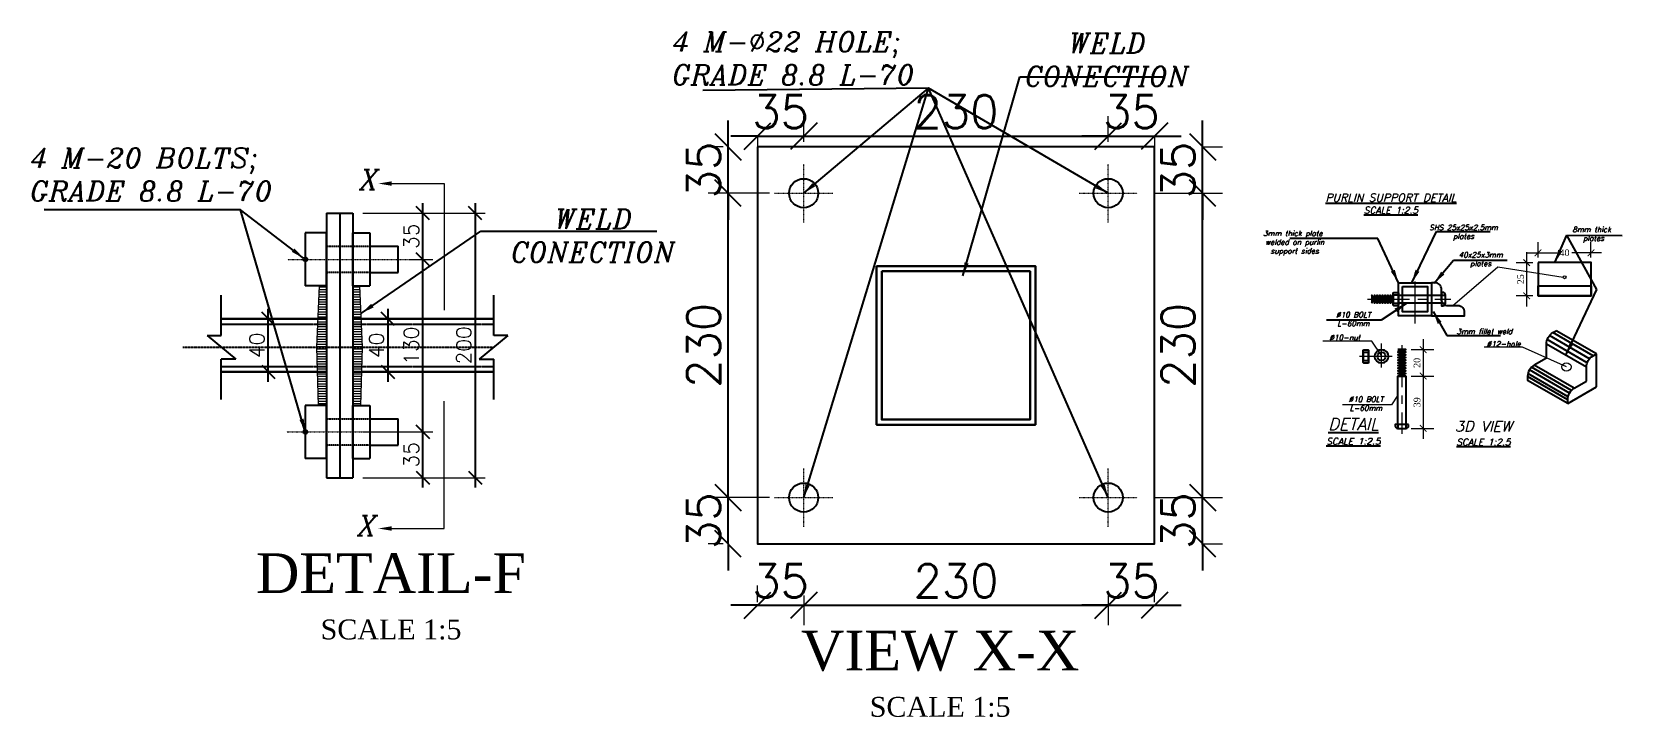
# Model space of a CAD drawing. Extents: x 60675 to 406257, y -6788 to 756297.
# Drawn here: x 389151 to 390352, y 736527 to 737045 of the extents above; entities that cross this region are included whole.
import ezdxf

# ---------------------------------------------------------------- set-up
doc = ezdxf.new("R2010")
doc.units = 0
for name, pattern in [('CENTER', [50.8, 31.75, -6.35, 6.35, -6.35]), ('CENTER2', [1.125, 0.75, -0.125, 0.125, -0.125]), ('DASHED', [0.75, 0.5, -0.25]), ('DASHED2', [0.375, 0.25, -0.125])]:
    doc.linetypes.add(name, pattern=pattern)
doc.layers.get('0').update_dxf_attribs({"linetype": 'CONTINUOUS'})
doc.layers.get('Defpoints').update_dxf_attribs({"linetype": 'CONTINUOUS'})
for name, color, linetype in [('bolt', 4, 'CONTINUOUS'), ('HATC H', 8, 'CONTINUOUS'), ('plate', 4, 'CONTINUOUS'), ('TRUSS-LAYOUT', 30, 'CONTINUOUS')]:
    doc.layers.add(name, color=color, linetype=linetype)
for name, color, linetype, lineweight in [('center line', 8, 'CENTER', 9), ('CENTER-LINE', 1, 'CENTER', 15), ('DIM', 247, 'CONTINUOUS', 20), ('DIM-100', 8, 'CONTINUOUS', 9), ('FUR-100', 1, 'CONTINUOUS', 9), ('HATCH', 8, 'CONTINUOUS', 5), ('TEXT', 7, 'CONTINUOUS', 25), ('truss', 31, 'CONTINUOUS', 30)]:
    doc.layers.add(name, color=color, linetype=linetype, lineweight=lineweight)
doc.styles.add('BOLDTEXT4', font='italic.shx')
doc.styles.add('dim20', font='romantic.ttf', dxfattribs={"height": 6})
doc.styles.add('DIM50', font='romans.shx')
doc.styles.add('TEXT50-2.25', font='romans.shx')
doc.dimstyles.new('DIM 1-5A', dxfattribs={"dimtxt": 11.25, "dimasz": 10, "dimexe": 7.5, "dimexo": 7.5, "dimgap": 2.5, "dimtad": 1, "dimdec": 0, "dimzin": 0, "dimdsep": 46, "dimtxsty": 'DIM50', "dimblk": 'OBLIQUE', "dimcen": 2.5, "dimdle": 7.5, "dimclrd": 9, "dimclre": 9, "dimclrt": 3, "dimazin": 0, "dimtfac": 1, "dimtdec": 0, "dimtix": 1, "dimtofl": 0, "dimtmove": 0, "dimatfit": 3, "dimfxl": 1, "dimtolj": 1, "dimtzin": 0, "dimarcsym": 0})
doc.dimstyles.new('dim 20', dxfattribs={"dimtxt": 6, "dimasz": 5, "dimexe": 8, "dimexo": 4, "dimgap": 2, "dimtad": 1, "dimdec": 0, "dimzin": 0, "dimdsep": 46, "dimtxsty": 'dim20', "dimblk": 'ARCHTICK', "dimcen": 0.09, "dimdle": 8, "dimclrd": 3, "dimclre": 3, "dimclrt": 1, "dimadec": 0, "dimazin": 0, "dimtfac": 1, "dimtdec": 0, "dimtofl": 0, "dimtmove": 2, "dimatfit": 3, "dimldrblk": 'ARCHTICK', "dimfxl": 5, "dimtolj": 1, "dimtzin": 0, "dimlwd": -1, "dimlwe": -1, "dimarcsym": 1})
doc.dimstyles.new('DIM-10', dxfattribs={"dimtxt": 25, "dimasz": 20, "dimexe": 15, "dimexo": 15, "dimgap": 6, "dimtad": 1, "dimdec": 0, "dimzin": 0, "dimdsep": 46, "dimtxsty": 'TEXT50-2.25', "dimblk1": 'OBLIQUE', "dimblk2": 'OBLIQUE', "dimsah": 1, "dimcen": 5, "dimdle": 15, "dimclrd": 9, "dimclre": 9, "dimclrt": 3, "dimadec": 0, "dimazin": 0, "dimtfac": 1, "dimtdec": 0, "dimtix": 1, "dimtmove": 0, "dimatfit": 0, "dimfxl": 1, "dimtolj": 1, "dimtzin": 0, "dimlwe": -1, "dimarcsym": 0})
doc.dimstyles.new('DIM-5', dxfattribs={"dimtxt": 200, "dimasz": 10, "dimexe": 7.5, "dimexo": 7.5, "dimgap": 3, "dimtad": 1, "dimdec": 0, "dimzin": 0, "dimdsep": 46, "dimtxsty": 'TEXT50-2.25', "dimblk1": 'OBLIQUE', "dimblk2": 'OBLIQUE', "dimsah": 1, "dimcen": 2.5, "dimdle": 7.5, "dimclrd": 9, "dimclre": 9, "dimclrt": 3, "dimadec": 0, "dimazin": 0, "dimtfac": 1, "dimtdec": 0, "dimtix": 1, "dimtmove": 0, "dimatfit": 0, "dimfxl": 1, "dimtolj": 1, "dimtzin": 0, "dimlwe": -1, "dimarcsym": 0})

msp = doc.modelspace()

# ---------------------------------------------------------------- texts
at = {"layer": 'TEXT', "style": 'BOLDTEXT4'}
for p in [(389398.99753, 736925.97665), (389397.55129, 736664.54012)]:
    msp.add_text('X', height=15, dxfattribs=at).set_placement(p)
at = {"layer": 'TEXT', "ltscale": 3, "char_height": 15, "attachment_point": 1, "style": 'BOLDTEXT4'}
for s, insert in [('4 M-%%C22 HOLE; \\PGRADE 8.8 L-70', (389634.74918, 737045.08133)), ('4 M-20 BOLTS; \\PGRADE 8.8 L-70', (389149.73731, 736957.24358))]:
    msp.add_mtext(s, dxfattribs=dict(at, insert=insert))
at = {"layer": 'TEXT', "attachment_point": 2, "style": 'BOLDTEXT4'}
for s, insert, char_height in [('WELD \\PCONECTION', (389963.31895, 737043.92457), 15), ('{\\H0.75x;\\LPURLIN SUPPORT DETAIL\\H1.5x;\\P\\H0.55552x;SCALE 1:2.5}', (390177.74249, 736922.68968), 8), ('WELD \\PCONECTION', (389575.11777, 736911.06907), 15), ('{\\H1.125x;\\LDETAIL\\P\\H0.55552x;SCALE 1:2.5}', (390149.40704, 736753.11211), 8), ('3D VIEW {\\H1.125x;\\L\\P\\H0.55552x;SCALE 1:2.5}', (390247.6448, 736750.89723), 8)]:
    msp.add_mtext(s, dxfattribs=dict(at, insert=insert, char_height=char_height))
at = {"layer": 'TEXT', "linetype": 'Continuous', "char_height": 4, "style": 'BOLDTEXT4'}
for s, insert, attachment_point in [('3mm thick plate\\P welded on purlin\\P support sides  ', (390103.6878, 736894.78968), 2), ('SHS 25x25x2.5mm\\Pplates ', (390232.61201, 736899.2256), 2), ('8mm thick\\P plates', (390329.44393, 736897.69966), 2), ('40x25x3mm\\Pplates ', (390245.57643, 736878.59778), 2), ('%%C10 BOLT\\PL-60mm\\P \\P ', (390149.36326, 736833.29762), 2), ('3mm fillet weld', (390248.3682, 736820.66318), 2), ('%%C10-{\\A1;nut} ', (390142.97732, 736811.9994), 8), ('%%C12-{\\A1;hole} \\P ', (390262.93471, 736800.54311), 8), ('%%C10 BOLT\\PL-60mm\\P \\P ', (390158.89286, 736769.36804), 2)]:
    msp.add_mtext(s, dxfattribs=dict(at, insert=insert, attachment_point=attachment_point))
at = {"layer": 'TEXT', "char_height": 30.0015, "attachment_point": 2}
for s, insert in [('{\\fTimes New Roman|b0|i0|c0|p18;DETAIL-F \\P\\H0.5x;SCALE 1:5}', (389422.40056, 736650.95075)), ('{\\fTimes New Roman|b0|i0|c0|p18;VIEW X-X  \\P\\H0.5x;SCALE 1:5}', (389837.25467, 736592.45209))]:
    msp.add_mtext(s, dxfattribs=dict(at, insert=insert))

# ---------------------------------------------------------------- blocks, each defined once
blk = doc.blocks.new('_Oblique')
at = {"color": 0, "linetype": 'ByBlock', "lineweight": -2}
blk.add_line((-0.5, -0.5), (0.5, 0.5), dxfattribs=at)
blk = doc.blocks.new('_ARCHTICK')
at = {"color": 0, "linetype": 'ByBlock', "const_width": 0.15}
blk.add_lwpolyline([(-0.5, -0.5), (0.5, 0.5)], dxfattribs=at)
blk = doc.blocks.new('*D150')
at = {"layer": 'Defpoints', "color": 0}
for p in [(390189, 736804.9), (390189, 736784.9), (390202.1, 736784.9)]:
    blk.add_point(p, dxfattribs=at)
at = {"layer": 'DIM', "color": 3}
for p, q in [((390193, 736804.9), (390210.1, 736804.9)), ((390202.1, 736812.9), (390202.1, 736776.9)), ((390193, 736784.9), (390210.1, 736784.9))]:
    blk.add_line(p, q, dxfattribs=at)
at = {"layer": 'DIM', "color": 3, "xscale": 5, "yscale": 5, "zscale": 5}
for p, rotation in [((390202.1, 736804.9), 90), ((390202.1, 736784.9), 270)]:
    blk.add_blockref('_ARCHTICK', p, dxfattribs=dict(at, rotation=rotation))
at = {"layer": 'DIM', "color": 1, "insert": (390197.5, 736794.9), "char_height": 6, "attachment_point": 5, "rotation": 90, "style": 'dim20'}
blk.add_mtext('\\A1;{\\H0.83333x;20}', dxfattribs=at)
blk = doc.blocks.new('*D151')
at = {"layer": 'Defpoints', "color": 0}
for p in [(390189, 736784.9), (390189.1, 736745.4), (390202.1, 736745.4)]:
    blk.add_point(p, dxfattribs=at)
at = {"layer": 'DIM', "color": 3}
for p, q in [((390202.1, 736792.9), (390202.1, 736737.4)), ((390193, 736784.9), (390210.1, 736784.9)), ((390193.1, 736745.4), (390210.1, 736745.4))]:
    blk.add_line(p, q, dxfattribs=at)
at = {"layer": 'DIM', "color": 3, "xscale": 5, "yscale": 5, "zscale": 5}
for p, rotation in [((390202.1, 736784.9), 90), ((390202.1, 736745.4), 270)]:
    blk.add_blockref('_ARCHTICK', p, dxfattribs=dict(at, rotation=rotation))
at = {"layer": 'DIM', "color": 1, "insert": (390197.5, 736765.1), "char_height": 6, "attachment_point": 5, "rotation": 90, "style": 'dim20'}
blk.add_mtext('\\A1;{\\H0.83333x;39}', dxfattribs=at)
blk = doc.blocks.new('*D152')
at = {"layer": 'Defpoints', "color": 0}
for p in [(390328.9, 736878.1), (390288.9, 736870.6), (390328.9, 736870.6)]:
    blk.add_point(p, dxfattribs=at)
at = {"layer": 'DIM', "color": 3}
for p, q in [((390280.9, 736878.1), (390303.4, 736878.1)), ((390288.9, 736874.6), (390288.9, 736886.1)), ((390336.9, 736878.1), (390314.5, 736878.1)), ((390328.9, 736874.6), (390328.9, 736886.1))]:
    blk.add_line(p, q, dxfattribs=at)
at = {"layer": 'DIM', "color": 3, "xscale": 5, "yscale": 5, "zscale": 5, "rotation": 180}
blk.add_blockref('_ARCHTICK', (390288.9, 736878.1), dxfattribs=at)
at = {"layer": 'DIM', "color": 3, "xscale": 5, "yscale": 5, "zscale": 5}
blk.add_blockref('_ARCHTICK', (390328.9, 736878.1), dxfattribs=at)
at = {"layer": 'DIM', "color": 1, "insert": (390308.9, 736878.1), "char_height": 6, "attachment_point": 5, "style": 'dim20'}
blk.add_mtext('\\A1;{\\H0.83333x;40}', dxfattribs=at)
blk = doc.blocks.new('*D153')
at = {"layer": 'Defpoints', "color": 0}
for p in [(390288.9, 736870.6), (390280.3, 736845.6), (390288.9, 736845.6)]:
    blk.add_point(p, dxfattribs=at)
at = {"layer": 'DIM', "color": 3}
for p, q in [((390280.3, 736878.6), (390280.3, 736837.6)), ((390284.9, 736870.6), (390272.3, 736870.6)), ((390284.9, 736845.6), (390272.3, 736845.6))]:
    blk.add_line(p, q, dxfattribs=at)
at = {"layer": 'DIM', "color": 3, "xscale": 5, "yscale": 5, "zscale": 5}
for p, rotation in [((390280.3, 736870.6), 90), ((390280.3, 736845.6), 270)]:
    blk.add_blockref('_ARCHTICK', p, dxfattribs=dict(at, rotation=rotation))
at = {"layer": 'DIM', "color": 1, "insert": (390275.7, 736858.1), "char_height": 6, "attachment_point": 5, "rotation": 90, "style": 'dim20'}
blk.add_mtext('\\A1;{\\H0.83333x;25}', dxfattribs=at)
blk = doc.blocks.new('*D154')
at = {"layer": 'Defpoints', "color": 0, "ltscale": 3}
for p in [(389394.2, 736742.7), (389446.4, 736742.7), (389393.6, 736708.1)]:
    blk.add_point(p, dxfattribs=at)
at = {"layer": 'DIM-100', "color": 9, "lineweight": -2, "ltscale": 3}
blk.add_line((389446.4, 736700.6), (389446.4, 736750.2), dxfattribs=at)
at = {"layer": 'DIM-100', "color": 9, "ltscale": 3}
for p, q in [((389401.7, 736742.7), (389453.9, 736742.7)), ((389401.1, 736708.1), (389453.9, 736708.1))]:
    blk.add_line(p, q, dxfattribs=at)
at = {"layer": 'DIM-100', "color": 9, "lineweight": -2, "ltscale": 3, "xscale": 10, "yscale": 10, "zscale": 10}
for p, rotation in [((389446.4, 736742.7), 90), ((389446.4, 736708.1), 270)]:
    blk.add_blockref('_Oblique', p, dxfattribs=dict(at, rotation=rotation))
at = {"layer": 'DIM-100', "color": 3, "ltscale": 3, "insert": (389437.7, 736725.4), "char_height": 200, "attachment_point": 5, "rotation": 90, "style": 'TEXT50-2.25'}
blk.add_mtext('\\A1;{\\H0.05625x;35}', dxfattribs=at)
blk = doc.blocks.new('*D155')
at = {"layer": 'Defpoints', "color": 0, "ltscale": 3}
for p in [(389428.4, 736873.1), (389446.4, 736873.1), (389394.2, 736742.7)]:
    blk.add_point(p, dxfattribs=at)
at = {"layer": 'DIM-100', "color": 9, "lineweight": -2, "ltscale": 3}
blk.add_line((389446.4, 736735.2), (389446.4, 736880.6), dxfattribs=at)
at = {"layer": 'DIM-100', "color": 9, "ltscale": 3}
for p, q in [((389435.9, 736873.1), (389453.9, 736873.1)), ((389401.7, 736742.7), (389453.9, 736742.7))]:
    blk.add_line(p, q, dxfattribs=at)
at = {"layer": 'DIM-100', "color": 9, "lineweight": -2, "ltscale": 3, "xscale": 10, "yscale": 10, "zscale": 10}
for p, rotation in [((389446.4, 736873.1), 90), ((389446.4, 736742.7), 270)]:
    blk.add_blockref('_Oblique', p, dxfattribs=dict(at, rotation=rotation))
at = {"layer": 'DIM-100', "color": 3, "ltscale": 3, "insert": (389437.7, 736807.9), "char_height": 200, "attachment_point": 5, "rotation": 90, "style": 'TEXT50-2.25'}
blk.add_mtext('\\A1;{\\H0.05625x;130}', dxfattribs=at)
blk = doc.blocks.new('*D156')
at = {"layer": 'Defpoints', "color": 0, "ltscale": 3}
for p in [(389393.6, 736908.1), (389446.4, 736908.1), (389428.4, 736873.1)]:
    blk.add_point(p, dxfattribs=at)
at = {"layer": 'DIM-100', "color": 9, "lineweight": -2, "ltscale": 3}
blk.add_line((389446.4, 736865.6), (389446.4, 736915.6), dxfattribs=at)
at = {"layer": 'DIM-100', "color": 9, "ltscale": 3}
for p, q in [((389401.1, 736908.1), (389453.9, 736908.1)), ((389435.9, 736873.1), (389453.9, 736873.1))]:
    blk.add_line(p, q, dxfattribs=at)
at = {"layer": 'DIM-100', "color": 9, "lineweight": -2, "ltscale": 3, "xscale": 10, "yscale": 10, "zscale": 10}
for p, rotation in [((389446.4, 736908.1), 90), ((389446.4, 736873.1), 270)]:
    blk.add_blockref('_Oblique', p, dxfattribs=dict(at, rotation=rotation))
at = {"layer": 'DIM-100', "color": 3, "ltscale": 3, "insert": (389437.7, 736890.6), "char_height": 200, "attachment_point": 5, "rotation": 90, "style": 'TEXT50-2.25'}
blk.add_mtext('\\A1;{\\H0.05625x;35}', dxfattribs=at)
blk = doc.blocks.new('*D157')
at = {"layer": 'Defpoints', "color": 0, "ltscale": 3}
for p in [(389329.7, 736828.1), (389344.5, 736828.1), (389344.5, 736788.1)]:
    blk.add_point(p, dxfattribs=at)
at = {"layer": 'DIM-100', "color": 9, "lineweight": -2, "ltscale": 3}
blk.add_line((389329.7, 736780.6), (389329.7, 736835.6), dxfattribs=at)
at = {"layer": 'DIM-100', "color": 9, "ltscale": 3}
for p, q in [((389337, 736828.1), (389322.2, 736828.1)), ((389337, 736788.1), (389322.2, 736788.1))]:
    blk.add_line(p, q, dxfattribs=at)
at = {"layer": 'DIM-100', "color": 9, "lineweight": -2, "ltscale": 3, "xscale": 10, "yscale": 10, "zscale": 10}
for p, rotation in [((389329.7, 736828.1), 90), ((389329.7, 736788.1), 270)]:
    blk.add_blockref('_Oblique', p, dxfattribs=dict(at, rotation=rotation))
at = {"layer": 'DIM-100', "color": 3, "ltscale": 3, "insert": (389321.1, 736808.1), "char_height": 200, "attachment_point": 5, "rotation": 90, "style": 'TEXT50-2.25'}
blk.add_mtext('\\A1;{\\H0.05625x;40}', dxfattribs=at)
blk = doc.blocks.new('*D166')
at = {"layer": 'Defpoints', "color": 0, "ltscale": 3}
for p in [(389393.6, 736908.1), (389393.6, 736708.1), (389486, 736708.1)]:
    blk.add_point(p, dxfattribs=at)
at = {"layer": 'DIM-100', "color": 9, "lineweight": -2, "ltscale": 3}
blk.add_line((389486, 736915.6), (389486, 736700.6), dxfattribs=at)
at = {"layer": 'DIM-100', "color": 9, "ltscale": 3}
for p, q in [((389401.1, 736908.1), (389493.5, 736908.1)), ((389401.1, 736708.1), (389493.5, 736708.1))]:
    blk.add_line(p, q, dxfattribs=at)
at = {"layer": 'DIM-100', "color": 9, "lineweight": -2, "ltscale": 3, "xscale": 10, "yscale": 10, "zscale": 10}
for p, rotation in [((389486, 736908.1), 90), ((389486, 736708.1), 270)]:
    blk.add_blockref('_Oblique', p, dxfattribs=dict(at, rotation=rotation))
at = {"layer": 'DIM-100', "color": 3, "ltscale": 3, "insert": (389477.4, 736808.1), "char_height": 200, "attachment_point": 5, "rotation": 90, "style": 'TEXT50-2.25'}
blk.add_mtext('\\A1;{\\H0.05625x;200}', dxfattribs=at)
blk = doc.blocks.new('*D167')
at = {"layer": 'Defpoints', "color": 0, "ltscale": 3}
for p in [(389424.1, 736828.1), (389420, 736788.1), (389424.1, 736788.1)]:
    blk.add_point(p, dxfattribs=at)
at = {"layer": 'DIM-100', "color": 9, "lineweight": -2, "ltscale": 3}
blk.add_line((389420, 736835.6), (389420, 736780.6), dxfattribs=at)
at = {"layer": 'DIM-100', "color": 9, "ltscale": 3}
for p, q in [((389416.6, 736828.1), (389412.5, 736828.1)), ((389416.6, 736788.1), (389412.5, 736788.1))]:
    blk.add_line(p, q, dxfattribs=at)
at = {"layer": 'DIM-100', "color": 9, "lineweight": -2, "ltscale": 3, "xscale": 10, "yscale": 10, "zscale": 10}
for p, rotation in [((389420, 736828.1), 90), ((389420, 736788.1), 270)]:
    blk.add_blockref('_Oblique', p, dxfattribs=dict(at, rotation=rotation))
at = {"layer": 'DIM-100', "color": 3, "ltscale": 3, "insert": (389411.4, 736808.1), "char_height": 200, "attachment_point": 5, "rotation": 90, "style": 'TEXT50-2.25'}
blk.add_mtext('\\A1;{\\H0.05625x;40}', dxfattribs=at)
blk = doc.blocks.new('*D303')
at = {"layer": 'Defpoints', "color": 0, "lineweight": 25}
for p in [(389677, 736693.1), (389723.3, 736693.1), (389688.3, 736658.1)]:
    blk.add_point(p, dxfattribs=at)
at = {"layer": 'DIM', "color": 9, "lineweight": -2}
for p, q in [((389677, 736693.1), (389677, 736713.1)), ((389677, 736658.1), (389677, 736693.1)), ((389677, 736658.1), (389677, 736638.1))]:
    blk.add_line(p, q, dxfattribs=at)
at = {"layer": 'DIM', "color": 9}
for p, q in [((389708.3, 736693.1), (389662, 736693.1)), ((389673.3, 736658.1), (389662, 736658.1))]:
    blk.add_line(p, q, dxfattribs=at)
at = {"layer": 'DIM', "color": 9, "lineweight": -2, "xscale": 20, "yscale": 20, "zscale": 20}
for p, rotation in [((389677, 736693.1), 270), ((389677, 736658.1), 90)]:
    blk.add_blockref('_Oblique', p, dxfattribs=dict(at, rotation=rotation))
at = {"layer": 'DIM', "color": 3, "insert": (389658.5, 736675.6), "char_height": 25, "attachment_point": 5, "rotation": 90, "style": 'TEXT50-2.25'}
blk.add_mtext('\\A1;35', dxfattribs=at)
blk = doc.blocks.new('*D304')
at = {"layer": 'Defpoints', "color": 0, "lineweight": 25}
for p in [(389677, 736923.1), (389723.3, 736923.1), (389723.3, 736693.1)]:
    blk.add_point(p, dxfattribs=at)
at = {"layer": 'DIM', "color": 9, "lineweight": -2}
blk.add_line((389677, 736678.1), (389677, 736938.1), dxfattribs=at)
at = {"layer": 'DIM', "color": 9}
for p, q in [((389708.3, 736923.1), (389662, 736923.1)), ((389708.3, 736693.1), (389662, 736693.1))]:
    blk.add_line(p, q, dxfattribs=at)
at = {"layer": 'DIM', "color": 9, "lineweight": -2, "xscale": 20, "yscale": 20, "zscale": 20}
for p, rotation in [((389677, 736923.1), 90), ((389677, 736693.1), 270)]:
    blk.add_blockref('_Oblique', p, dxfattribs=dict(at, rotation=rotation))
at = {"layer": 'DIM', "color": 3, "insert": (389658.5, 736808.1), "char_height": 25, "attachment_point": 5, "rotation": 90, "style": 'TEXT50-2.25'}
blk.add_mtext('\\A1;230', dxfattribs=at)
blk = doc.blocks.new('*D305')
at = {"layer": 'Defpoints', "color": 0, "lineweight": 25}
for p in [(389677, 736958.1), (389688.3, 736958.1), (389723.3, 736923.1)]:
    blk.add_point(p, dxfattribs=at)
at = {"layer": 'DIM', "color": 9, "lineweight": -2}
for p, q in [((389677, 736958.1), (389677, 736978.1)), ((389677, 736923.1), (389677, 736958.1)), ((389677, 736923.1), (389677, 736903.1))]:
    blk.add_line(p, q, dxfattribs=at)
at = {"layer": 'DIM', "color": 9}
for p, q in [((389673.3, 736958.1), (389662, 736958.1)), ((389708.3, 736923.1), (389662, 736923.1))]:
    blk.add_line(p, q, dxfattribs=at)
at = {"layer": 'DIM', "color": 9, "lineweight": -2, "xscale": 20, "yscale": 20, "zscale": 20}
for p, rotation in [((389677, 736958.1), 270), ((389677, 736923.1), 90)]:
    blk.add_blockref('_Oblique', p, dxfattribs=dict(at, rotation=rotation))
at = {"layer": 'DIM', "color": 3, "insert": (389658.5, 736940.6), "char_height": 25, "attachment_point": 5, "rotation": 90, "style": 'TEXT50-2.25'}
blk.add_mtext('\\A1;35', dxfattribs=at)
blk = doc.blocks.new('*D306')
at = {"layer": 'Defpoints', "color": 0, "lineweight": 25}
for p in [(389734.2, 736634.1), (389734.2, 736611.7), (389699.2, 736599.1)]:
    blk.add_point(p, dxfattribs=at)
at = {"layer": 'DIM', "color": 9}
for p, q in [((389699.2, 736614.1), (389699.2, 736626.7)), ((389734.2, 736619.1), (389734.2, 736596.7))]:
    blk.add_line(p, q, dxfattribs=at)
at = {"layer": 'DIM', "color": 9, "lineweight": -2}
for p, q in [((389699.2, 736611.7), (389679.2, 736611.7)), ((389699.2, 736611.7), (389734.2, 736611.7)), ((389734.2, 736611.7), (389754.2, 736611.7))]:
    blk.add_line(p, q, dxfattribs=at)
at = {"layer": 'DIM', "color": 9, "lineweight": -2, "xscale": 20, "yscale": 20, "zscale": 20}
blk.add_blockref('_Oblique', (389699.2, 736611.7), dxfattribs=at)
at = {"layer": 'DIM', "color": 9, "lineweight": -2, "xscale": 20, "yscale": 20, "zscale": 20, "rotation": 180}
blk.add_blockref('_Oblique', (389734.2, 736611.7), dxfattribs=at)
at = {"layer": 'DIM', "color": 3, "insert": (389716.7, 736630.2), "char_height": 25, "attachment_point": 5, "style": 'TEXT50-2.25'}
blk.add_mtext('\\A1;35', dxfattribs=at)
blk = doc.blocks.new('*D307')
at = {"layer": 'Defpoints', "color": 0, "lineweight": 25}
for p in [(389734.2, 736634.1), (389964.2, 736634.1), (389964.2, 736611.7)]:
    blk.add_point(p, dxfattribs=at)
at = {"layer": 'DIM', "color": 9}
for p, q in [((389734.2, 736619.1), (389734.2, 736596.7)), ((389964.2, 736619.1), (389964.2, 736596.7))]:
    blk.add_line(p, q, dxfattribs=at)
at = {"layer": 'DIM', "color": 9, "lineweight": -2}
blk.add_line((389719.2, 736611.7), (389979.2, 736611.7), dxfattribs=at)
at = {"layer": 'DIM', "color": 9, "lineweight": -2, "xscale": 20, "yscale": 20, "zscale": 20, "rotation": 180}
blk.add_blockref('_Oblique', (389734.2, 736611.7), dxfattribs=at)
at = {"layer": 'DIM', "color": 9, "lineweight": -2, "xscale": 20, "yscale": 20, "zscale": 20}
blk.add_blockref('_Oblique', (389964.2, 736611.7), dxfattribs=at)
at = {"layer": 'DIM', "color": 3, "insert": (389849.2, 736630.2), "char_height": 25, "attachment_point": 5, "style": 'TEXT50-2.25'}
blk.add_mtext('\\A1;230', dxfattribs=at)
blk = doc.blocks.new('*D308')
at = {"layer": 'Defpoints', "color": 0, "lineweight": 25}
for p in [(389964.2, 736634.1), (389999.2, 736611.7), (389999.2, 736599.1)]:
    blk.add_point(p, dxfattribs=at)
at = {"layer": 'DIM', "color": 9}
for p, q in [((389999.2, 736614.1), (389999.2, 736626.7)), ((389964.2, 736619.1), (389964.2, 736596.7))]:
    blk.add_line(p, q, dxfattribs=at)
at = {"layer": 'DIM', "color": 9, "lineweight": -2}
for p, q in [((389964.2, 736611.7), (389944.2, 736611.7)), ((389964.2, 736611.7), (389999.2, 736611.7)), ((389999.2, 736611.7), (390019.2, 736611.7))]:
    blk.add_line(p, q, dxfattribs=at)
at = {"layer": 'DIM', "color": 9, "lineweight": -2, "xscale": 20, "yscale": 20, "zscale": 20}
blk.add_blockref('_Oblique', (389964.2, 736611.7), dxfattribs=at)
at = {"layer": 'DIM', "color": 9, "lineweight": -2, "xscale": 20, "yscale": 20, "zscale": 20, "rotation": 180}
blk.add_blockref('_Oblique', (389999.2, 736611.7), dxfattribs=at)
at = {"layer": 'DIM', "color": 3, "insert": (389981.7, 736630.2), "char_height": 25, "attachment_point": 5, "style": 'TEXT50-2.25'}
blk.add_mtext('\\A1;35', dxfattribs=at)
blk = doc.blocks.new('*D309')
at = {"layer": 'Defpoints', "color": 0, "lineweight": 25}
for p in [(389699.2, 736981.8), (389734.2, 736966.2), (389734.2, 736946.8)]:
    blk.add_point(p, dxfattribs=at)
at = {"layer": 'DIM', "color": 9}
for p, q in [((389734.2, 736961.8), (389734.2, 736981.2)), ((389699.2, 736966.8), (389699.2, 736951.2))]:
    blk.add_line(p, q, dxfattribs=at)
at = {"layer": 'DIM', "color": 9, "lineweight": -2}
for p, q in [((389699.2, 736966.2), (389679.2, 736966.2)), ((389699.2, 736966.2), (389734.2, 736966.2)), ((389734.2, 736966.2), (389754.2, 736966.2))]:
    blk.add_line(p, q, dxfattribs=at)
at = {"layer": 'DIM', "color": 9, "lineweight": -2, "xscale": 20, "yscale": 20, "zscale": 20}
blk.add_blockref('_Oblique', (389699.2, 736966.2), dxfattribs=at)
at = {"layer": 'DIM', "color": 9, "lineweight": -2, "xscale": 20, "yscale": 20, "zscale": 20, "rotation": 180}
blk.add_blockref('_Oblique', (389734.2, 736966.2), dxfattribs=at)
at = {"layer": 'DIM', "color": 3, "insert": (389716.7, 736984.7), "char_height": 25, "attachment_point": 5, "style": 'TEXT50-2.25'}
blk.add_mtext('\\A1;35', dxfattribs=at)
blk = doc.blocks.new('*D310')
at = {"layer": 'Defpoints', "color": 0, "lineweight": 25}
for p in [(389964.2, 736966.2), (389734.2, 736946.8), (389964.2, 736946.8)]:
    blk.add_point(p, dxfattribs=at)
at = {"layer": 'DIM', "color": 9}
for p, q in [((389734.2, 736961.8), (389734.2, 736981.2)), ((389964.2, 736961.8), (389964.2, 736981.2))]:
    blk.add_line(p, q, dxfattribs=at)
at = {"layer": 'DIM', "color": 9, "lineweight": -2}
blk.add_line((389719.2, 736966.2), (389979.2, 736966.2), dxfattribs=at)
at = {"layer": 'DIM', "color": 9, "lineweight": -2, "xscale": 20, "yscale": 20, "zscale": 20, "rotation": 180}
blk.add_blockref('_Oblique', (389734.2, 736966.2), dxfattribs=at)
at = {"layer": 'DIM', "color": 9, "lineweight": -2, "xscale": 20, "yscale": 20, "zscale": 20}
blk.add_blockref('_Oblique', (389964.2, 736966.2), dxfattribs=at)
at = {"layer": 'DIM', "color": 3, "insert": (389849.2, 736984.7), "char_height": 25, "attachment_point": 5, "style": 'TEXT50-2.25'}
blk.add_mtext('\\A1;230', dxfattribs=at)
blk = doc.blocks.new('*D311')
at = {"layer": 'Defpoints', "color": 0, "lineweight": 25}
for p in [(389999.2, 736981.8), (389999.2, 736966.2), (389964.2, 736946.8)]:
    blk.add_point(p, dxfattribs=at)
at = {"layer": 'DIM', "color": 9}
for p, q in [((389964.2, 736961.8), (389964.2, 736981.2)), ((389999.2, 736966.8), (389999.2, 736951.2))]:
    blk.add_line(p, q, dxfattribs=at)
at = {"layer": 'DIM', "color": 9, "lineweight": -2}
for p, q in [((389964.2, 736966.2), (389944.2, 736966.2)), ((389964.2, 736966.2), (389999.2, 736966.2)), ((389999.2, 736966.2), (390019.2, 736966.2))]:
    blk.add_line(p, q, dxfattribs=at)
at = {"layer": 'DIM', "color": 9, "lineweight": -2, "xscale": 20, "yscale": 20, "zscale": 20}
blk.add_blockref('_Oblique', (389964.2, 736966.2), dxfattribs=at)
at = {"layer": 'DIM', "color": 9, "lineweight": -2, "xscale": 20, "yscale": 20, "zscale": 20, "rotation": 180}
blk.add_blockref('_Oblique', (389999.2, 736966.2), dxfattribs=at)
at = {"layer": 'DIM', "color": 3, "insert": (389981.7, 736984.7), "char_height": 25, "attachment_point": 5, "style": 'TEXT50-2.25'}
blk.add_mtext('\\A1;35', dxfattribs=at)
blk = doc.blocks.new('*D312')
at = {"layer": 'Defpoints', "color": 0, "lineweight": 25}
for p in [(389984.6, 736693.1), (390035.5, 736693.1), (390019.6, 736658.1)]:
    blk.add_point(p, dxfattribs=at)
at = {"layer": 'DIM', "color": 9, "lineweight": -2}
for p, q in [((390035.5, 736693.1), (390035.5, 736713.1)), ((390035.5, 736658.1), (390035.5, 736693.1)), ((390035.5, 736658.1), (390035.5, 736638.1))]:
    blk.add_line(p, q, dxfattribs=at)
at = {"layer": 'DIM', "color": 9}
for p, q in [((389999.6, 736693.1), (390050.5, 736693.1)), ((390034.6, 736658.1), (390050.5, 736658.1))]:
    blk.add_line(p, q, dxfattribs=at)
at = {"layer": 'DIM', "color": 9, "lineweight": -2, "xscale": 20, "yscale": 20, "zscale": 20}
for p, rotation in [((390035.5, 736693.1), 270), ((390035.5, 736658.1), 90)]:
    blk.add_blockref('_Oblique', p, dxfattribs=dict(at, rotation=rotation))
at = {"layer": 'DIM', "color": 3, "insert": (390017, 736675.6), "char_height": 25, "attachment_point": 5, "rotation": 90, "style": 'TEXT50-2.25'}
blk.add_mtext('\\A1;35', dxfattribs=at)
blk = doc.blocks.new('*D313')
at = {"layer": 'Defpoints', "color": 0, "lineweight": 25}
for p in [(389984.6, 736923.1), (390035.5, 736923.1), (389984.6, 736693.1)]:
    blk.add_point(p, dxfattribs=at)
at = {"layer": 'DIM', "color": 9, "lineweight": -2}
blk.add_line((390035.5, 736678.1), (390035.5, 736938.1), dxfattribs=at)
at = {"layer": 'DIM', "color": 9}
for p, q in [((389999.6, 736923.1), (390050.5, 736923.1)), ((389999.6, 736693.1), (390050.5, 736693.1))]:
    blk.add_line(p, q, dxfattribs=at)
at = {"layer": 'DIM', "color": 9, "lineweight": -2, "xscale": 20, "yscale": 20, "zscale": 20}
for p, rotation in [((390035.5, 736923.1), 90), ((390035.5, 736693.1), 270)]:
    blk.add_blockref('_Oblique', p, dxfattribs=dict(at, rotation=rotation))
at = {"layer": 'DIM', "color": 3, "insert": (390017, 736808.1), "char_height": 25, "attachment_point": 5, "rotation": 90, "style": 'TEXT50-2.25'}
blk.add_mtext('\\A1;230', dxfattribs=at)
blk = doc.blocks.new('*D314')
at = {"layer": 'Defpoints', "color": 0, "lineweight": 25}
for p in [(390019.6, 736958.1), (390035.5, 736958.1), (389984.6, 736923.1)]:
    blk.add_point(p, dxfattribs=at)
at = {"layer": 'DIM', "color": 9, "lineweight": -2}
for p, q in [((390035.5, 736958.1), (390035.5, 736978.1)), ((390035.5, 736923.1), (390035.5, 736958.1)), ((390035.5, 736923.1), (390035.5, 736903.1))]:
    blk.add_line(p, q, dxfattribs=at)
at = {"layer": 'DIM', "color": 9}
for p, q in [((390034.6, 736958.1), (390050.5, 736958.1)), ((389999.6, 736923.1), (390050.5, 736923.1))]:
    blk.add_line(p, q, dxfattribs=at)
at = {"layer": 'DIM', "color": 9, "lineweight": -2, "xscale": 20, "yscale": 20, "zscale": 20}
for p, rotation in [((390035.5, 736958.1), 270), ((390035.5, 736923.1), 90)]:
    blk.add_blockref('_Oblique', p, dxfattribs=dict(at, rotation=rotation))
at = {"layer": 'DIM', "color": 3, "insert": (390017, 736940.6), "char_height": 25, "attachment_point": 5, "rotation": 90, "style": 'TEXT50-2.25'}
blk.add_mtext('\\A1;35', dxfattribs=at)

# ---------------------------------------------------------------- dimensions: what is measured, and where the dimension line sits
at = {"layer": 'DIM'}
for base, p1, p2, picture, middle in [((389734.15084, 736966.19728), (389699.15084, 736981.80808), (389734.15084, 736946.80808), '*D309', (389716.65084, 736984.69728)), ((389964.15084, 736966.19728), (389734.15084, 736946.80808), (389964.15084, 736946.80808), '*D310', (389849.15084, 736984.69728)), ((389999.15084, 736966.19728), (389964.15084, 736946.80808), (389999.15084, 736981.80808), '*D311', (389981.65084, 736984.69728)), ((389734.15084, 736611.74673), (389699.15084, 736599.06387), (389734.15084, 736634.06387), '*D306', (389716.65084, 736630.24673)), ((389964.15084, 736611.74673), (389734.15084, 736634.06387), (389964.15084, 736634.06387), '*D307', (389849.15084, 736630.24673)), ((389999.15084, 736611.74673), (389964.15084, 736634.06387), (389999.15084, 736599.06387), '*D308', (389981.65084, 736630.24673))]:
    dim = msp.add_linear_dim(base=base, p1=p1, p2=p2, dimstyle='DIM-10', override={"dimtmove": 1}, dxfattribs=at)
    dim.commit()
    dim.dimension.update_dxf_attribs({"geometry": picture, "text_midpoint": middle})
for base, p1, p2, picture, middle in [((389677.0412, 736958.08033), (389723.29971, 736923.08033), (389688.29971, 736958.08033), '*D305', (389658.5412, 736940.58033)), ((390035.53353, 736958.08033), (389984.64695, 736923.08033), (390019.64695, 736958.08033), '*D314', (390017.03353, 736940.58033)), ((389677.0412, 736923.08033), (389723.29971, 736693.08033), (389723.29971, 736923.08033), '*D304', (389658.5412, 736808.08033)), ((390035.53353, 736923.08033), (389984.64695, 736693.08033), (389984.64695, 736923.08033), '*D313', (390017.03353, 736808.08033)), ((389677.0412, 736693.08033), (389688.29971, 736658.08033), (389723.29971, 736693.08033), '*D303', (389658.5412, 736675.58033)), ((390035.53353, 736693.08033), (390019.64695, 736658.08033), (389984.64695, 736693.08033), '*D312', (390017.03353, 736675.58033))]:
    dim = msp.add_linear_dim(base=base, p1=p1, p2=p2, angle=90, dimstyle='DIM-10', override={"dimtmove": 1}, dxfattribs=at)
    dim.commit()
    dim.dimension.update_dxf_attribs({"geometry": picture, "text_midpoint": middle})
for base, p1, p2, picture, middle in [((390280.30759, 736845.61835), (390288.9462, 736870.61835), (390288.9462, 736845.61835), '*D153', (390275.71145, 736858.11835)), ((390202.0989, 736784.89364), (390189.03548, 736804.89418), (390189.03419, 736784.89364), '*D150', (390197.54344, 736794.89391)), ((390202.0989, 736745.39495), (390189.03419, 736784.89364), (390189.09633, 736745.39495), '*D151', (390197.51755, 736765.1443))]:
    dim = msp.add_linear_dim(base=base, p1=p1, p2=p2, angle=90, text='{\\H0.83333x;<>}', dimstyle='dim 20', dxfattribs=at)
    dim.commit()
    dim.dimension.update_dxf_attribs({"geometry": picture, "text_midpoint": middle})
dim = msp.add_linear_dim(base=(390328.9462, 736878.11835), p1=(390288.9462, 736870.61835), p2=(390328.9462, 736870.61835), text='{\\H0.83333x;<>}', dimstyle='dim 20', dxfattribs=at)
dim.commit()
dim.dimension.update_dxf_attribs({"geometry": '*D152', "text_midpoint": (390308.9462, 736878.11835), "dimtype": 160})
at = {"layer": 'DIM-100', "ltscale": 3}
for base, p1, p2, picture, middle in [((389446.36053, 736908.08033), (389428.38258, 736873.08033), (389393.61568, 736908.08033), '*D156', (389437.73553, 736890.58033)), ((389446.36053, 736873.08033), (389394.23775, 736742.65472), (389428.38258, 736873.08033), '*D155', (389437.73553, 736807.86753)), ((389420.03807, 736788.08033), (389424.14869, 736828.08033), (389424.14869, 736788.08033), '*D167', (389411.41307, 736808.08033))]:
    dim = msp.add_linear_dim(base=base, p1=p1, p2=p2, angle=90, text='{\\H0.05625x;<>}', dimstyle='DIM-5', override={"dimtmove": 1}, dxfattribs=at)
    dim.commit()
    dim.dimension.update_dxf_attribs({"geometry": picture, "text_midpoint": middle})
for base, p1, p2, picture, middle in [((389486.00176, 736708.08033), (389393.61568, 736908.08033), (389393.61568, 736708.08033), '*D166', (389477.37676, 736808.08033)), ((389329.70392, 736828.08033), (389344.48906, 736788.08033), (389344.48906, 736828.08033), '*D157', (389321.07892, 736808.08033)), ((389446.36053, 736742.65472), (389393.61568, 736708.08033), (389394.23775, 736742.65472), '*D154', (389437.73553, 736725.36753))]:
    dim = msp.add_linear_dim(base=base, p1=p1, p2=p2, angle=90, text='{\\H0.05625x;<>}', dimstyle='DIM-5', dxfattribs=at)
    dim.commit()
    dim.dimension.update_dxf_attribs({"geometry": picture, "text_midpoint": middle})

# ---------------------------------------------------------------- hatches: boundary and pattern name
at = {"layer": 'HATCH'}
h = msp.add_hatch(dxfattribs=at)
h.set_pattern_fill('ANSI31', color=256, scale=15, angle=135, style=0)
h.set_pattern_definition([(180, (-382212.8957, 228031.6412), (-1e-16, -1.875), [])])
h.paths.add_polyline_path([(389368.28809, 736853.08033), (389373.61568, 736853.08033), (389373.61568, 736762.65472), (389367.56009, 736762.65472), (389366.27892, 736806.86753)])
h = msp.add_hatch(dxfattribs=at)
h.set_pattern_fill('ANSI31', color=256, scale=15, angle=135, style=0)
h.set_pattern_definition([(180, (-382212.9217, 228031.6412), (-1e-16, -1.875), [])])
h.paths.add_polyline_path([(389398.91728, 736853.08033), (389393.61568, 736853.08033), (389393.61568, 736762.65472), (389399.64528, 736762.65472), (389400.92645, 736806.86753)])

# ---------------------------------------------------------------- linework, layer by layer
at = {"color": 4}
for p, q in [((389373.61568, 736908.08033), (389373.61568, 736708.08033)), ((389373.61568, 736908.08033), (389393.61568, 736908.08033)), ((389383.61568, 736908.08033), (389383.61568, 736708.08033)), ((389393.61568, 736908.08033), (389393.61568, 736708.08033)), ((389357.61568, 736893.08033), (389357.61568, 736853.08033)), ((389373.61568, 736893.08033), (389357.61568, 736893.08033)), ((389373.61568, 736853.08033), (389373.61568, 736893.08033)), ((389393.61568, 736893.08033), (389406.41944, 736893.08033)), ((389393.61568, 736853.08033), (389393.61568, 736893.08033)), ((389406.41944, 736893.08033), (389406.41944, 736853.08033)), ((389373.61568, 736883.08033), (389374.61568, 736883.08033)), ((389406.41944, 736883.08033), (389427.76051, 736883.08033)), ((389427.76051, 736863.08033), (389427.76051, 736883.08033)), ((389373.61568, 736853.08033), (389357.61568, 736853.08033)), ((389373.61568, 736863.08033), (389374.61568, 736863.08033)), ((389393.61568, 736853.08033), (389406.41944, 736853.08033)), ((389406.41944, 736863.08033), (389427.76051, 736863.08033)), ((389357.61568, 736762.65472), (389357.61568, 736722.65472)), ((389373.61568, 736762.65472), (389357.61568, 736762.65472)), ((389373.61568, 736722.65472), (389373.61568, 736762.65472)), ((389393.61568, 736762.65472), (389406.41944, 736762.65472)), ((389393.61568, 736722.65472), (389393.61568, 736762.65472)), ((389406.41944, 736762.65472), (389406.41944, 736722.65472)), ((389373.61568, 736752.65472), (389374.61568, 736752.65472)), ((389406.41944, 736752.65472), (389427.76051, 736752.65472)), ((389427.76051, 736732.65472), (389427.76051, 736752.65472)), ((389373.61568, 736732.65472), (389374.61568, 736732.65472)), ((389406.41944, 736732.65472), (389427.76051, 736732.65472)), ((389373.61568, 736722.65472), (389357.61568, 736722.65472)), ((389393.61568, 736722.65472), (389406.41944, 736722.65472)), ((389373.61568, 736708.08033), (389393.61568, 736708.08033))]:
    msp.add_line(p, q, dxfattribs=at)
at = {"color": 4, "linetype": 'DASHED', "ltscale": 0.4}
for p, q in [((389374.39276, 736883.08033), (389407.04151, 736883.08033)), ((389407.04151, 736863.08033), (389374.39276, 736863.08033)), ((389374.39276, 736752.65472), (389407.04151, 736752.65472)), ((389407.04151, 736732.65472), (389374.39276, 736732.65472))]:
    msp.add_line(p, q, dxfattribs=at)
for p, q in [((389294.076, 736815.68665), (389294.076, 736846.04902)), ((389500.12028, 736815.68665), (389500.12028, 736846.04902)), ((389283.47346, 736815.68665), (389294.076, 736815.68665)), ((389283.47346, 736815.68665), (389305.16417, 736797.64447)), ((389510.72283, 736815.68665), (389489.03212, 736797.64447)), ((389510.72283, 736815.68665), (389500.12028, 736815.68665)), ((389305.16417, 736797.64447), (389294.076, 736797.64447)), ((389294.076, 736767.2821), (389294.076, 736797.64447)), ((389489.03212, 736797.64447), (389500.12028, 736797.64447)), ((389500.12028, 736767.2821), (389500.12028, 736797.64447))]:
    msp.add_line(p, q)
at = {"linetype": 'DASHED2'}
for p, q in [((389294.076, 736824.08033), (389373.61568, 736824.08033)), ((389393.61568, 736824.08033), (389500.12028, 736824.08033)), ((389294.076, 736792.08033), (389373.61568, 736792.08033)), ((389393.61568, 736792.08033), (389500.12028, 736792.08033))]:
    msp.add_line(p, q, dxfattribs=at)
at = {"linetype": 'CENTER2'}
msp.add_line((389265.1793, 736806.86753), (389500.12028, 736806.86753), dxfattribs=at)
at = {"color": 4}
msp.add_lwpolyline([(389699.15084, 736958.08033), (389699.15084, 736658.08033), (389999.15084, 736658.08033), (389999.15084, 736958.08033)], close=True, dxfattribs=at)
at = {"layer": 'bolt'}
for points in [[(390288.9462, 736870.61835), (390288.9462, 736845.61835), (390328.9462, 736845.61835), (390328.9462, 736870.61835), (390288.9462, 736870.61835)], [(390183.45964, 736840.081), (390183.46003, 736846.07865)], [(390215.95865, 736846.07723), (390218.95871, 736846.07723)], [(390215.95871, 736840.07826), (390218.95871, 736840.07826)], [(390330.47487, 736800.21951), (390300.16403, 736817.71948)], [(390332.97394, 736801.66235), (390302.66305, 736819.16235)], [(390325.47487, 736791.55926), (390295.19175, 736809.04323)], [(390326.06994, 736794.95738), (390295.77727, 736812.44687)], [(390327.78832, 736797.95589), (390297.48721, 736815.45025)], [(390316.3233, 736775.70828), (390286.04018, 736793.19225)], [(390332.97394, 736776.66235), (390332.97394, 736801.66235)], [(390183.03764, 736784.89402), (390189.03529, 736784.89364)], [(390311.3233, 736767.04803), (390281.04018, 736784.532)], [(390311.3233, 736764.16235), (390281.04018, 736781.64632)], [(390311.3233, 736764.16235), (390281.04018, 736781.64632)], [(390311.57142, 736769.2618), (390281.2883, 736786.74577)], [(390312.66305, 736772.04803), (390282.37993, 736789.532)], [(390314.16645, 736774.03226), (390283.88333, 736791.51623)], [(390311.3233, 736764.16235), (390332.97394, 736776.66235)], [(390183.0349, 736748.39495), (390183.0349, 736745.39495)], [(390189.03388, 736748.39502), (390189.03388, 736745.39495)]]:
    msp.add_lwpolyline(points, dxfattribs=at)
msp.add_lwpolyline([(390208.45964, 736830.47793), (390233.45964, 736830.47793), (390233.45964, 736832.97762, 0.4142135624), (390228.46026, 736837.977), (390220.95809, 736837.977, -0.4142135624), (390215.95871, 736842.97638), (390215.95871, 736850.47855, 0.4142135624), (390210.95933, 736855.47793), (390208.45964, 736855.47793)], format="xyb", close=True, dxfattribs=at)
for points in [[(390288.9462, 736853.11742), (390328.9462, 736853.11742), (390328.9462, 736845.61835), (390288.9462, 736845.61835)], [(390183.46003, 736846.07767), (390179.45951, 736846.07767), (390179.45951, 736840.0786), (390183.46003, 736840.0786)], [(390183.45958, 736838.38989), (390183.05717, 736838.07826), (390179.86351, 736838.07826), (390179.46028, 736838.39053), (390179.46028, 736847.76539), (390179.86351, 736848.07767), (390183.05717, 736848.07767), (390183.45958, 736847.76603)], [(390183.45964, 736840.07826), (390183.45964, 736846.07767), (390215.95871, 736846.07723), (390215.95871, 736840.07826)], [(390160.88272, 736795.09599), (390160.48031, 736794.78435), (390157.28666, 736794.78435), (390156.88342, 736795.09663), (390156.88342, 736804.47149), (390157.28666, 736804.78376), (390160.48031, 736804.78376), (390160.88272, 736804.47213)], [(390160.88317, 736802.78376), (390156.88265, 736802.78376), (390156.88265, 736796.7847), (390160.88317, 736796.7847)], [(390183.0349, 736784.89402), (390189.03431, 736784.89402), (390189.03388, 736748.39495), (390183.0349, 736748.39495)]]:
    msp.add_lwpolyline(points, close=True, dxfattribs=at)
for points in [[(390215.95871, 736848.01623), (390215.95871, 736838.01623), (390216.95871, 736838.01623, 0.4142135624), (390218.95871, 736840.01623), (390218.95871, 736846.13969, 0.4142135623), (390216.95871, 736848.13969), (390215.95871, 736848.13969)], [(390295.19175, 736798.47591), (390295.19175, 736809.07529, -0.2679491924), (390300.19175, 736817.73554), (390302.66305, 736819.16235)], [(390295.19175, 736798.47591), (390286.04018, 736793.19225, 0.2679491924), (390281.04018, 736784.532), (390281.04018, 736781.64632)], [(390325.47487, 736780.99194), (390325.47487, 736791.55926, -0.2679491924), (390330.47487, 736800.21951), (390332.97394, 736801.66235)], [(390311.3233, 736764.16235), (390311.3233, 736767.04803, -0.2679491924), (390316.3233, 736775.70828), (390325.47487, 736780.99194)], [(390190.97288, 736748.39495), (390180.97288, 736748.39495), (390180.97288, 736747.39495, 0.4142135624), (390182.97288, 736745.39495), (390189.09633, 736745.39495, 0.4142135623), (390191.09633, 736747.39495), (390191.09633, 736748.39495)]]:
    msp.add_lwpolyline(points, format="xyb", dxfattribs=at)
for centre, radius in [((390170.68479, 736799.78566), 5.11586), ((390170.68499, 736799.78566), 3.09999)]:
    msp.add_circle(centre, radius, dxfattribs=at)
at = {"layer": 'center line', "ltscale": 0.002}
for p, q in [((389712.15084, 736923.08033), (389756.15084, 736923.08033)), ((389942.15084, 736923.08033), (389986.15084, 736923.08033)), ((389344.38955, 736873.08033), (389435.40018, 736873.08033)), ((389343.61247, 736742.65472), (389426.66836, 736742.65472)), ((389712.15084, 736693.08033), (389756.15084, 736693.08033)), ((389942.15084, 736693.08033), (389986.15084, 736693.08033))]:
    msp.add_line(p, q, dxfattribs=at)
for points in [[(389734.15084, 736901.08033), (389734.15084, 736945.08033)], [(389964.15084, 736901.08033), (389964.15084, 736945.08033)], [(389734.15084, 736671.08033), (389734.15084, 736715.08033)], [(389964.15084, 736671.08033), (389964.15084, 736715.08033)]]:
    msp.add_lwpolyline(points, dxfattribs=at)
at = {"layer": 'CENTER-LINE'}
for points in [[(390195.95964, 736824.61719), (390195.95964, 736862.9699)], [(390160.0718, 736842.97793), (390223.06119, 736842.97793)], [(390170.68499, 736791.45698), (390170.68499, 736809.41607)], [(390185.93457, 736808.28187), (390185.93457, 736741.29248)], [(390178.58188, 736799.78566), (390153.93224, 736799.78566)]]:
    msp.add_lwpolyline(points, dxfattribs=at)
at = {"layer": 'DIM'}
for p, q in [((390165.56893, 736801.77707), (390168.69351, 736804.90153)), ((390172.67648, 736804.90153), (390175.80066, 736801.77747)), ((390165.56893, 736797.79426), (390168.69351, 736794.6698)), ((390175.80066, 736797.79386), (390172.67648, 736794.6698))]:
    msp.add_line(p, q, dxfattribs=at)
for points in [[(389422.78194, 736930.40874), (389462.454, 736930.40874), (389462.454, 736834.68851)], [(390224.21637, 736837.977), (390258.55468, 736867.56028), (390307.79579, 736859.63291)], [(390179.86351, 736848.07767), (390179.46028, 736847.76539)], [(390183.05717, 736848.07767), (390183.4604, 736847.76539)], [(390170.68499, 736800.43653), (390163.28217, 736811.40814), (390126.20956, 736811.40814)], [(390168.69351, 736804.90153), (390172.67648, 736804.90153)], [(390310.33331, 736791.79867), (390277.04148, 736806.7081), (390248.24773, 736806.7081)], [(390165.56893, 736797.79426), (390165.56893, 736801.77707)], [(390172.67648, 736794.6698), (390168.69351, 736794.6698)], [(390175.80066, 736801.77747), (390175.80066, 736797.79386)], [(390183.0349, 736770.48602), (390178.18799, 736763.29529), (390141.11537, 736763.29529)], [(389422.78194, 736669.7154), (389462.454, 736669.7154), (389462.454, 736765.9212)]]:
    msp.add_lwpolyline(points, dxfattribs=at)
msp.add_circle((390308.9462, 736859.63291), 1.15042, dxfattribs=at)
msp.add_ellipse((390310.33331, 736791.79867), major_axis=(3.54124, 0), ratio=0.8919299115, dxfattribs=at)
for points in [[(389422.78194, 736928.74207), (389412.78194, 736930.40874), (389422.78194, 736932.07541)], [(389422.78194, 736668.04873), (389412.78194, 736669.7154), (389422.78194, 736671.38206)]]:
    msp.add_solid(points, dxfattribs=at)
at = {"layer": 'FUR-100', "lineweight": 35, "ltscale": 3}
for centre in [(389357.61568, 736873.08033), (389357.61568, 736742.65472)]:
    msp.add_circle(centre, 1.3244, dxfattribs=at)
at = {"layer": 'HATC H'}
for p, q in [((390163.45949, 736846.07883, 332.1875), (390163.45949, 736840.07883, 332.1875)), ((390189.03548, 736804.89418, 332.1875), (390183.03548, 736804.89418, 332.1875))]:
    msp.add_line(p, q, dxfattribs=at)
for points in [[(390163.45949, 736840.07883), (390164.45949, 736842.07883), (390165.45949, 736840.07883), (390165.45987, 736846.0788), (390164.45968, 736844.07881), (390163.45949, 736846.07883), (390163.4591, 736840.07883)], [(390164.45949, 736842.07883), (390165.45987, 736846.0788)], [(390165.45949, 736840.0788), (390165.45987, 736846.0788), (390166.45987, 736844.0788), (390167.45987, 736846.0788), (390167.45949, 736840.07876), (390166.45949, 736842.0788), (390165.45949, 736840.07883)], [(390166.45949, 736842.0788), (390167.45987, 736846.07876)], [(390167.45947, 736840.07876), (390167.45985, 736846.07876), (390168.45985, 736844.07876), (390169.45985, 736846.07876), (390169.45947, 736840.07872), (390168.45947, 736842.07876), (390167.45947, 736840.0788)], [(390168.45947, 736842.07876), (390169.45985, 736846.07872)], [(390169.45947, 736840.07872), (390169.45985, 736846.07872), (390170.45985, 736844.07872), (390171.45985, 736846.07872), (390171.45947, 736840.07868), (390170.45947, 736842.07872), (390169.45947, 736840.07876)], [(390170.45947, 736842.07872), (390171.45985, 736846.07868)], [(390171.45947, 736840.07868), (390171.45985, 736846.07868), (390172.45985, 736844.07868), (390173.45985, 736846.07868), (390173.45947, 736840.07864), (390172.45947, 736842.07868), (390171.45947, 736840.07872)], [(390172.45947, 736842.07868), (390173.45985, 736846.07864)], [(390173.45952, 736840.0788), (390173.45991, 736846.0788), (390174.45991, 736844.0788), (390175.45991, 736846.0788), (390175.45952, 736840.07876), (390174.45952, 736842.0788), (390173.45952, 736840.07883)], [(390174.45952, 736842.0788), (390175.45991, 736846.07876)], [(390175.45952, 736840.0786), (390175.45991, 736846.0786), (390176.45991, 736844.0786), (390177.45991, 736846.0786), (390177.45952, 736840.07856), (390176.45952, 736842.0786), (390175.45952, 736840.07864)], [(390176.45952, 736842.0786), (390177.45991, 736846.07856)], [(390177.45951, 736840.07856), (390177.45989, 736846.07856), (390178.45989, 736844.07856), (390179.45989, 736846.07856), (390179.45951, 736840.07853), (390178.45951, 736842.07856), (390177.45951, 736840.0786)], [(390178.45951, 736842.07856), (390179.45989, 736846.07853)], [(390183.03548, 736804.89418), (390185.03548, 736803.89418), (390183.03548, 736802.89418), (390189.03544, 736802.89379), (390187.03546, 736803.89399), (390189.03548, 736804.89418), (390183.03548, 736804.89456)], [(390183.03524, 736792.89414), (390189.03524, 736792.89375), (390187.03524, 736791.89375), (390189.03524, 736790.89375), (390183.03521, 736790.89414), (390185.03524, 736791.89414), (390183.03528, 736792.89414)], [(390183.03532, 736796.8942), (390189.03532, 736796.89381), (390187.03532, 736795.89381), (390189.03532, 736794.89381), (390183.03528, 736794.8942), (390185.03532, 736795.8942), (390183.03536, 736796.8942)], [(390183.03536, 736798.8942), (390189.03536, 736798.89381), (390187.03536, 736797.89381), (390189.03536, 736796.89381), (390183.03532, 736796.8942), (390185.03536, 736797.8942), (390183.0354, 736798.8942)], [(390183.0354, 736800.8942), (390189.0354, 736800.89381), (390187.0354, 736799.89381), (390189.0354, 736798.89381), (390183.03536, 736798.8942), (390185.0354, 736799.8942), (390183.03544, 736800.8942)], [(390183.03544, 736802.89418), (390189.03544, 736802.89379), (390187.03544, 736801.89379), (390189.03544, 736800.89379), (390183.0354, 736800.89418), (390185.03544, 736801.89418), (390183.03548, 736802.89418)], [(390183.03544, 736794.89414), (390189.03544, 736794.89375), (390187.03544, 736793.89375), (390189.03544, 736792.89375), (390183.0354, 736792.89414), (390185.03544, 736793.89414), (390183.03548, 736794.89414)], [(390185.03532, 736795.8942), (390189.03528, 736794.89381)], [(390185.03536, 736797.8942), (390189.03532, 736796.89381)], [(390185.0354, 736799.8942), (390189.03536, 736798.89381)], [(390185.03544, 736801.89418), (390189.0354, 736800.89379)], [(390185.03544, 736793.89414), (390189.0354, 736792.89375)], [(390185.03548, 736803.89418), (390189.03544, 736802.89379)], [(390183.03521, 736790.89416), (390189.03521, 736790.89377), (390187.03521, 736789.89377), (390189.03521, 736788.89377), (390183.03517, 736788.89416), (390185.03521, 736789.89416), (390183.03524, 736790.89416)], [(390183.03521, 736788.89416), (390189.03521, 736788.89377), (390187.03521, 736787.89377), (390189.03521, 736786.89377), (390183.03517, 736786.89416), (390185.03521, 736787.89416), (390183.03524, 736788.89416)], [(390183.03521, 736786.89416), (390189.03521, 736786.89377), (390187.03521, 736785.89377), (390189.03521, 736784.89377), (390183.03517, 736784.89416), (390185.03521, 736785.89416), (390183.03524, 736786.89416)], [(390185.03521, 736789.89416), (390189.03517, 736788.89377)], [(390185.03521, 736785.89416), (390189.03517, 736784.89377)], [(390185.03524, 736791.89414), (390189.03521, 736790.89375)], [(390185.03548, 736787.89402), (390189.03544, 736786.89364)]]:
    msp.add_lwpolyline(points, dxfattribs=at)
at = {"layer": 'HATCH'}
for points in [[(389368.28809, 736853.08033), (389373.61568, 736853.08033), (389373.61568, 736762.65472), (389367.56009, 736762.65472), (389366.27892, 736806.86753), (389368.28809, 736853.08033)], [(389398.91728, 736853.08033), (389393.61568, 736853.08033), (389393.61568, 736762.65472), (389399.64528, 736762.65472), (389400.92645, 736806.86753), (389398.91728, 736853.08033)]]:
    msp.add_lwpolyline(points, dxfattribs=at)
at = {"layer": 'plate'}
for centre in [(389734.15084, 736923.08033), (389964.15084, 736923.08033), (389734.15084, 736693.08033), (389964.15084, 736693.08033)]:
    msp.add_circle(centre, 11, dxfattribs=at)
at = {"layer": 'truss'}
for p, q in [((389294.076, 736828.08033), (389373.61568, 736828.08033)), ((389393.61568, 736828.08033), (389500.12028, 736828.08033)), ((389294.076, 736788.08033), (389373.61568, 736788.08033)), ((389393.61568, 736788.08033), (389500.12028, 736788.08033))]:
    msp.add_line(p, q, dxfattribs=at)
for points in [[(389789.15084, 736868.08033), (389789.15084, 736748.08033), (389909.15084, 736748.08033), (389909.15084, 736868.08033)], [(389793.15084, 736864.08033), (389793.15084, 736752.08033), (389905.15084, 736752.08033), (389905.15084, 736864.08033)]]:
    msp.add_lwpolyline(points, close=True, dxfattribs=at)
at = {"layer": 'TRUSS-LAYOUT'}
for points in [[(390183.45964, 736855.47793), (390208.45964, 736855.47793), (390208.45964, 736830.47793), (390183.45964, 736830.47793)], [(390186.45964, 736852.47793), (390205.45964, 736852.47793), (390205.45964, 736833.47793), (390186.45964, 736833.47793)]]:
    msp.add_lwpolyline(points, close=True, dxfattribs=at)

msp.set_redraw_order([(e.dxf.handle, doc.entitydb.next_handle()) for e in msp.query("TEXT MTEXT ATTDEF DIMENSION ARC_DIMENSION")])  # texts and dimensions are drawn at this point

# ---------------------------------------------------------------- leaders
for points in [[(390183.45964, 736855.47793), (390167.79121, 736888.88277), (390101.42169, 736888.88277)], [(390193.45958, 736855.47783), (390212.16409, 736894.19303), (390252.71055, 736894.19303)], [(390301.68215, 736870.61835), (390310.7538, 736891.36282), (390352.47856, 736891.14718)], [(390310.19257, 736801.09113), (390333.30413, 736850.41312), (390310.7538, 736891.36282)], [(390210.42627, 736855.07281), (390225.12851, 736872.40513), (390265.67498, 736872.40513)], [(390189.82861, 736840.06809), (390170.3086, 736827.22487), (390129.07325, 736827.22487)], [(390209.56448, 736833.75744), (390220.06829, 736815.63061), (390260.61476, 736815.63061)]]:
    msp.add_leader(points, dimstyle='DIM-5', override={"dimtad": 0})
at = {"layer": 'DIM'}
for points in [[(389854.4427, 736860.74168), (389897.38806, 737010.96271), (390006.7851, 737010.96271)], [(389964.15084, 736923.08033), (389828.41093, 737002.51114), (389657.90405, 737000.68647)], [(389734.15084, 736923.08033), (389828.41093, 737002.51114), (389657.90405, 737000.68647)], [(389964.15084, 736693.08033), (389828.41093, 737002.51114), (389657.90405, 737000.68647)], [(389734.15084, 736693.08033), (389828.41093, 737002.51114), (389657.90405, 737000.68647)], [(389356.39435, 736873.95052, -332.1875), (389308.6, 736910.63898, -332.1875), (389160.38956, 736910.66441, -332.1875)], [(389357.61568, 736742.65472, -332.1875), (389308.6, 736910.63898, -332.1875), (389160.38956, 736910.63898, -332.1875)], [(389400.06865, 736832.47393), (389490.29663, 736894.32228), (389623.24762, 736894.34049)]]:
    msp.add_leader(points, dimstyle='DIM 1-5A', override={"dimgap": 50, "dimtad": 0}, dxfattribs=at)

doc.saveas('drawing.dxf')
